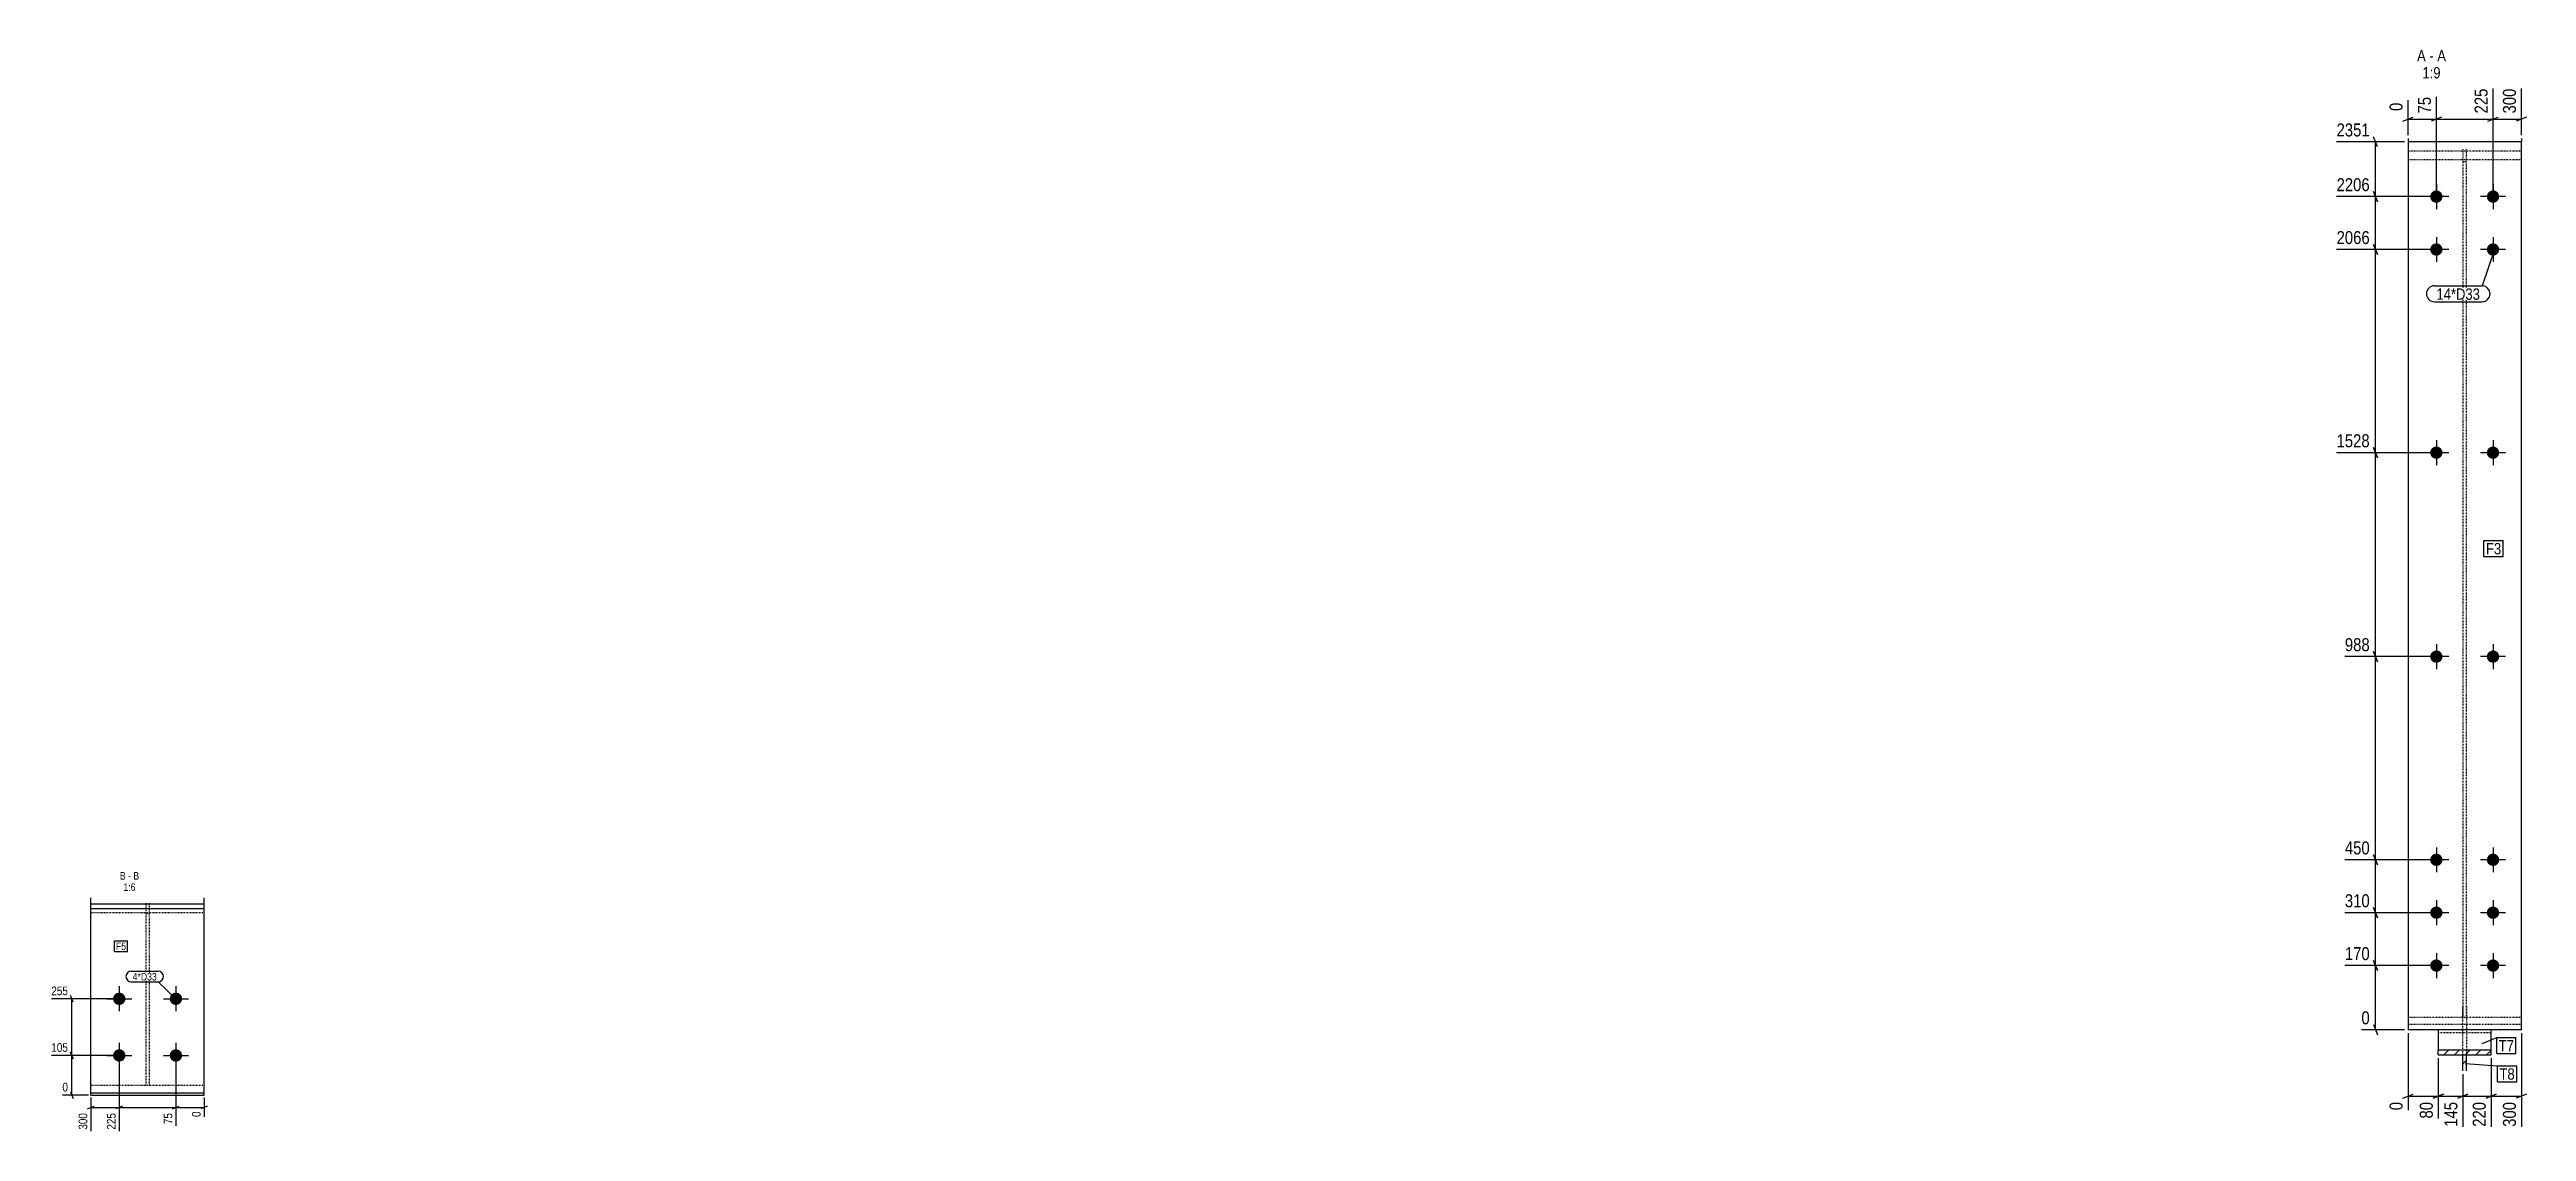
# Model space of a CAD drawing. Header units: millimetres. Extents: x 55 to 71827, y 8 to 3286.
# Drawn here: x 42657 to 49213, y 24 to 2888 of the extents above; entities that cross this region are included whole.
import ezdxf

# ---------------------------------------------------------------- set-up
doc = ezdxf.new("R2010")
doc.units = ezdxf.units.MM
doc.linetypes.add('DXK_LINE_DOT2', pattern=[3.9198, 1.9599, -1.9599])
for name, color, linetype in [('MÅLSÆTNING', 7, 'Continuous'), ('STÅL', 7, 'Continuous'), ('TEKST', 7, 'Continuous')]:
    doc.layers.add(name, color=color, linetype=linetype)
doc.styles.add('Arial Narrow', font='ARIALN.TTF', dxfattribs={"height": 0.2})

msp = doc.modelspace()

# ---------------------------------------------------------------- hatches: boundary and pattern name
at = {"layer": 'STÅL', "linetype": 'Continuous'}
for points in [[(48990.6, 2498.9, -1), (48957.6, 2498.9, -1)], [(49140.6, 2498.9, -1), (49107.6, 2498.9, -1)], [(48990.6, 2358.9, -1), (48957.6, 2358.9, -1)], [(49140.6, 2358.9, -1), (49107.6, 2358.9, -1)], [(48990.6, 1820.9, -1), (48957.6, 1820.9, -1)], [(49140.6, 1820.9, -1), (49107.6, 1820.9, -1)], [(48990.6, 1280.9, -1), (48957.6, 1280.9, -1)], [(49140.6, 1280.9, -1), (49107.6, 1280.9, -1)], [(48990.6, 742.9, -1), (48957.6, 742.9, -1)], [(49140.6, 742.9, -1), (49107.6, 742.9, -1)], [(48990.6, 602.9, -1), (48957.6, 602.9, -1)], [(49140.6, 602.9, -1), (49107.6, 602.9, -1)], [(48990.6, 462.9, -1), (48957.6, 462.9, -1)], [(49140.6, 462.9, -1), (49107.6, 462.9, -1)], [(42858, 374.9, -1), (42825, 374.9, -1)], [(43008, 374.9, -1), (42975, 374.9, -1)], [(42858, 224.9, -1), (42825, 224.9, -1)], [(43008, 224.9, -1), (42975, 224.9, -1)]]:
    msp.add_hatch(color=96, dxfattribs=at).paths.add_polyline_path(points)
h = msp.add_hatch(dxfattribs=at)
h.set_pattern_fill('', scale=6.3, style=0, pattern_type=0)
h.set_pattern_definition([(45, (48979.097, 239.796), (-14.144, 14.144), [])])
h.paths.add_polyline_path([(49119.1, 239.8), (48979.1, 239.8), (48979.1, 226.4), (49119.1, 226.4)])
h = msp.add_hatch(dxfattribs=at)
h.set_pattern_fill('', scale=6.3, style=0, pattern_type=0)
h.set_pattern_definition([(45, (49054.097, 184.177), (-14.144, 14.144), [])])
h.paths.add_polyline_path([(49044.1, 184.2), (49054.1, 184.2), (49054.1, 226.4), (49044.1, 226.4)])

# ---------------------------------------------------------------- linework, layer by layer
at = {"layer": 'MÅLSÆTNING', "color": 7, "linetype": 'Continuous'}
for p, q in [((48899.1, 2661.6), (48899.1, 2754.1)), ((48974.1, 2507.9), (48974.1, 2763)), ((49124.1, 2507.9), (49124.1, 2784.9)), ((49199.1, 2661.6), (49199.1, 2784.9)), ((48885.6, 2698.4), (48912.6, 2709.2)), ((48899.1, 2703.8), (48974.1, 2703.8)), ((48987.6, 2709.2), (48960.6, 2698.4)), ((49110.6, 2698.4), (49137.6, 2709.2)), ((49124.1, 2703.8), (49199.1, 2703.8)), ((49212.6, 2709.2), (49185.6, 2698.4)), ((48890.1, 2643.9), (48710, 2643.9)), ((48818.5, 2630.4), (48807.7, 2657.4)), ((48813.1, 2498.9), (48813.1, 2643.9)), ((48965.1, 2498.9), (48710, 2498.9)), ((48965.1, 2498.9), (48710, 2498.9)), ((48807.7, 2512.4), (48818.5, 2485.4)), ((48818.5, 2485.4), (48807.7, 2512.4)), ((48813.1, 2358.9), (48813.1, 2498.9)), ((48807.7, 2372.4), (48818.5, 2345.4)), ((48818.5, 2345.4), (48807.7, 2372.4)), ((48965.1, 2358.9), (48710, 2358.9)), ((48965.1, 2358.9), (48710, 2358.9)), ((48965.1, 1820.9), (48710, 1820.9)), ((48818.5, 1807.4), (48807.7, 1834.4)), ((48813.1, 1280.9), (48813.1, 1820.9)), ((48965.1, 1280.9), (48732, 1280.9)), ((48965.1, 1280.9), (48732, 1280.9)), ((48807.7, 1294.4), (48818.5, 1267.4)), ((48818.5, 1267.4), (48807.7, 1294.4)), ((48813.1, 742.9), (48813.1, 1280.9)), ((48965.1, 742.9), (48732, 742.9)), ((48965.1, 742.9), (48732, 742.9)), ((48807.7, 756.4), (48818.5, 729.4)), ((48818.5, 729.4), (48807.7, 756.4)), ((48813.1, 602.9), (48813.1, 742.9)), ((48965.1, 602.9), (48732, 602.9)), ((48965.1, 602.9), (48732, 602.9)), ((48807.7, 616.4), (48818.5, 589.4)), ((48818.5, 589.4), (48807.7, 616.4)), ((48965.1, 462.9), (48732, 462.9)), ((48818.5, 449.4), (48807.7, 476.4)), ((48813.1, 292.9), (48813.1, 462.9)), ((42835.5, 374.9), (42661.8, 374.9)), ((42719.5, 365.9), (42712.3, 383.9)), ((42715.9, 224.9), (42715.9, 374.9)), ((48890.1, 292.9), (48775.8, 292.9)), ((48807.7, 306.4), (48818.5, 279.4)), ((48899.1, 283.9), (48899.1, 79.9)), ((49199.1, 283.9), (49199.1, 36)), ((42835.5, 224.9), (42661.8, 224.9)), ((42835.5, 224.9), (42661.8, 224.9)), ((42712.3, 233.9), (42719.5, 215.9)), ((42719.5, 215.9), (42712.3, 233.9)), ((42715.9, 119.9), (42715.9, 224.9)), ((42841.5, 218.9), (42841.5, 24)), ((42841.5, 218.9), (42841.5, 24)), ((42991.5, 218.9), (42991.5, 38.6)), ((42991.5, 218.9), (42991.5, 38.6)), ((48979.1, 217.4), (48979.1, 57.9)), ((49119.1, 217.4), (49119.1, 36)), ((49044.1, 175.2), (49044.1, 36)), ((42760.5, 119.9), (42691.1, 119.9)), ((42712.3, 128.9), (42719.5, 110.9)), ((42757.5, 83.2), (42775.5, 90.4)), ((42766.5, 113.9), (42766.5, 24)), ((42766.5, 86.8), (42841.5, 86.8)), ((42850.5, 90.4), (42832.5, 83.2)), ((42850.5, 90.4), (42832.5, 83.2)), ((42841.5, 86.8), (42991.5, 86.8)), ((42982.5, 83.2), (43000.5, 90.4)), ((42991.5, 86.8), (43066.5, 86.8)), ((43075.5, 90.4), (43057.5, 83.2)), ((43066.5, 113.9), (43066.5, 62)), ((48885.6, 111.7), (48912.6, 122.5)), ((48965.6, 111.7), (48992.6, 122.5)), ((48979.1, 117.1), (49044.1, 117.1)), ((49057.6, 122.5), (49030.6, 111.7)), ((49105.6, 111.7), (49132.6, 122.5)), ((49119.1, 117.1), (49199.1, 117.1)), ((49212.6, 122.5), (49185.6, 111.7))]:
    msp.add_line(p, q, dxfattribs=at)
at = {"layer": 'STÅL', "color": 2, "linetype": 'Continuous'}
for p, q in [((48899.1, 2652.6), (48899.1, 2643.9)), ((48899.1, 2643.9), (48899.1, 292.9)), ((49199.1, 2643.9), (48899.1, 2643.9)), ((49199.1, 2652.6), (49199.1, 2643.9)), ((49199.1, 292.9), (49199.1, 2643.9)), ((42766.5, 613.9), (42766.5, 642.4)), ((42766.5, 626.1), (43066.5, 626.1)), ((42766.5, 125.9), (42766.5, 613.9)), ((42766.5, 613.9), (43066.5, 613.9)), ((43066.5, 613.9), (43066.5, 642.4)), ((43066.5, 125.9), (43066.5, 613.9)), ((49199.1, 292.9), (48899.1, 292.9)), ((48979.1, 292.9), (48979.1, 239.8)), ((49119.1, 239.8), (49119.1, 292.9)), ((48979.1, 226.4), (48979.1, 239.8)), ((48979.1, 239.8), (49119.1, 239.8)), ((48979.1, 226.4), (49119.1, 226.4)), ((49044.1, 184.2), (49044.1, 226.4)), ((49044.1, 226.4), (49054.1, 226.4)), ((49054.1, 184.2), (49054.1, 226.4)), ((49119.1, 226.4), (49119.1, 239.8)), ((42766.5, 119.9), (42766.5, 125.9)), ((42766.5, 125.9), (43066.5, 125.9)), ((42766.5, 119.9), (43066.5, 119.9)), ((43066.5, 119.9), (43066.5, 125.9))]:
    msp.add_line(p, q, dxfattribs=at)
at = {"layer": 'STÅL', "color": 7, "linetype": 'DXK_LINE_DOT2'}
for p, q in [((48899.1, 2643.9), (48899.1, 2597.4)), ((49045.1, 326.2), (49045.1, 2624.9)), ((49053.1, 2624.9), (49053.1, 326.2)), ((49199.1, 2597.4), (49199.1, 2643.9)), ((48899.1, 2620.1), (49199.1, 2620.1)), ((48899.1, 2597.4), (49199.1, 2597.4)), ((49045.1, 2591.5), (49053.1, 2591.5)), ((42766.5, 602.1), (42766.5, 613.9)), ((43066.5, 602.1), (42766.5, 602.1)), ((42912.5, 601.1), (42920.5, 601.1)), ((42920.5, 628.5), (42920.5, 144.9)), ((43066.5, 602.1), (43066.5, 613.9)), ((48899.1, 389), (48899.1, 307.5)), ((49044.1, 226.4), (49044.1, 355.6)), ((49054.1, 355.6), (49054.1, 226.4)), ((49199.1, 307.5), (49199.1, 389)), ((48899.1, 326.2), (49199.1, 326.2)), ((48899.1, 307.5), (49199.1, 307.5)), ((49119.1, 292.9), (48979.1, 292.9)), ((48979.1, 285.4), (49119.1, 285.4)), ((48979.1, 226.4), (48979.1, 239.8)), ((49119.1, 226.4), (49119.1, 239.8)), ((43066.5, 144.9), (42766.5, 144.9)), ((42766.5, 125.9), (42766.5, 144.9)), ((43066.5, 125.9), (43066.5, 144.9)), ((49044.1, 184.2), (49044.1, 195.4)), ((49054.1, 184.2), (49054.1, 195.4))]:
    msp.add_line(p, q, dxfattribs=at)
at = {"layer": 'STÅL', "color": 96, "linetype": 'Continuous'}
for p, q in [((49007.1, 2498.9), (48941.1, 2498.9)), ((48974.1, 2531.9), (48974.1, 2465.9)), ((49157.1, 2498.9), (49091.1, 2498.9)), ((49124.1, 2531.9), (49124.1, 2465.9)), ((48974.1, 2391.9), (48974.1, 2325.9)), ((49124.1, 2391.9), (49124.1, 2325.9)), ((49007.1, 2358.9), (48941.1, 2358.9)), ((49157.1, 2358.9), (49091.1, 2358.9)), ((48974.1, 1853.9), (48974.1, 1787.9)), ((49124.1, 1853.9), (49124.1, 1787.9)), ((49007.1, 1820.9), (48941.1, 1820.9)), ((49157.1, 1820.9), (49091.1, 1820.9)), ((48974.1, 1313.9), (48974.1, 1247.9)), ((49124.1, 1313.9), (49124.1, 1247.9)), ((49007.1, 1280.9), (48941.1, 1280.9)), ((49157.1, 1280.9), (49091.1, 1280.9)), ((49007.1, 742.9), (48941.1, 742.9)), ((48974.1, 775.9), (48974.1, 709.9)), ((49157.1, 742.9), (49091.1, 742.9)), ((49124.1, 775.9), (49124.1, 709.9)), ((49007.1, 602.9), (48941.1, 602.9)), ((48974.1, 635.9), (48974.1, 569.9)), ((49157.1, 602.9), (49091.1, 602.9)), ((49124.1, 635.9), (49124.1, 569.9)), ((49007.1, 462.9), (48941.1, 462.9)), ((48974.1, 495.9), (48974.1, 429.9)), ((49157.1, 462.9), (49091.1, 462.9)), ((49124.1, 495.9), (49124.1, 429.9)), ((42841.5, 407.9), (42841.5, 341.9)), ((42991.5, 407.9), (42991.5, 341.9)), ((42808.5, 374.9), (42874.5, 374.9)), ((42958.5, 374.9), (43024.5, 374.9)), ((42808.5, 224.9), (42874.5, 224.9)), ((42841.5, 257.9), (42841.5, 191.9)), ((42958.5, 224.9), (43024.5, 224.9)), ((42991.5, 257.9), (42991.5, 191.9))]:
    msp.add_line(p, q, dxfattribs=at)

# ---------------------------------------------------------------- wipeouts: each hides what was drawn before it
at = {"color": 0, "linetype": 'Continuous'}
for points in [[(48946.1, 2856.9), (48946.1, 2888.4), (48923.1, 2888.4), (48923.1, 2856.9)], [(42858.5, 690.4), (42858.5, 711.4), (42843.2, 711.4), (42843.2, 690.4)]]:
    msp.add_wipeout(points, dxfattribs=at).dxf.layer = 'TEKST'
at = {"color": 0}
for points in [[(49145.7, 1551.7), (49145.7, 1583.2), (49105.5, 1583.2), (49105.5, 1551.7)], [(42859.5, 503.9), (42859.5, 524.9), (42832.7, 524.9), (42832.7, 503.9)]]:
    msp.add_wipeout(points, dxfattribs=at).dxf.layer = 'TEKST'

# ---------------------------------------------------------------- next in the draw order: wipeouts: each hides what was drawn before it
at = {"color": 0, "linetype": 'Continuous'}
for points, layer in [([(48966.9, 2770.2), (48916.5, 2770.2), (48916.5, 2711.9), (48966.9, 2711.9)], 'MÅLSÆTNING'), ([(49191.9, 2792.1), (49141.5, 2792.1), (49141.5, 2711.9), (49191.9, 2711.9)], 'MÅLSÆTNING'), ([(48805, 2651.1), (48805, 2701.5), (48702.8, 2701.5), (48702.8, 2651.1)], 'MÅLSÆTNING'), ([(48805, 2506.1), (48805, 2556.5), (48702.8, 2556.5), (48702.8, 2506.1)], 'MÅLSÆTNING'), ([(48805, 1828.1), (48805, 1878.5), (48702.8, 1878.5), (48702.8, 1828.1)], 'MÅLSÆTNING'), ([(48805, 1288.1), (48805, 1338.5), (48724.8, 1338.5), (48724.8, 1288.1)], 'MÅLSÆTNING'), ([(48805, 750.1), (48805, 800.5), (48724.8, 800.5), (48724.8, 750.1)], 'MÅLSÆTNING'), ([(48805, 470.1), (48805, 520.5), (48724.8, 520.5), (48724.8, 470.1)], 'MÅLSÆTNING'), ([(42710.5, 379.7), (42710.5, 413.3), (42657, 413.3), (42657, 379.7)], 'MÅLSÆTNING'), ([(48805, 300.1), (48805, 350.5), (48768.6, 350.5), (48768.6, 300.1)], 'MÅLSÆTNING'), ([(42710.5, 229.7), (42710.5, 263.3), (42657, 263.3), (42657, 229.7)], 'MÅLSÆTNING'), ([(42710.5, 124.7), (42710.5, 158.3), (42686.3, 158.3), (42686.3, 124.7)], 'MÅLSÆTNING'), ([(42761.7, 77), (42728.1, 77), (42728.1, 23.6), (42761.7, 23.6)], 'MÅLSÆTNING'), ([(42836.7, 77), (42803.1, 77), (42803.1, 23.6), (42836.7, 23.6)], 'MÅLSÆTNING'), ([(43061.7, 81.4), (43028.1, 81.4), (43028.1, 57.2), (43061.7, 57.2)], 'MÅLSÆTNING'), ([(49036.9, 109), (48986.5, 109), (48986.5, 28.8), (49036.9, 28.8)], 'MÅLSÆTNING'), ([(49191.9, 109), (49141.5, 109), (49141.5, 28.8), (49191.9, 28.8)], 'MÅLSÆTNING'), ([(48967, 2856.9), (48967, 2888.4), (48955.6, 2888.4), (48955.6, 2856.9)], 'TEKST'), ([(42872.5, 690.4), (42872.5, 711.4), (42864.8, 711.4), (42864.8, 690.4)], 'TEKST')]:
    msp.add_wipeout(points, dxfattribs=at).dxf.layer = layer
at = {"color": 0}
for points in [[(49089.6, 2225.8), (49089.6, 2257.3), (48974.5, 2257.3), (48974.5, 2225.8)], [(49145.7, 1551.7), (49145.7, 1583.2), (49105.5, 1583.2), (49105.5, 1551.7)], [(42859.5, 503.9), (42859.5, 524.9), (42832.7, 524.9), (42832.7, 503.9)]]:
    msp.add_wipeout(points, dxfattribs=at).dxf.layer = 'TEKST'

# ---------------------------------------------------------------- next in the draw order: linework, layer by layer
at = {"layer": 'MÅLSÆTNING', "color": 7, "linetype": 'Continuous'}
for p, q in [((48974.1, 2507.9), (48974.1, 2763)), ((49124.1, 2507.9), (49124.1, 2784.9)), ((48987.6, 2709.2), (48960.6, 2698.4)), ((48974.1, 2703.8), (49124.1, 2703.8)), ((49110.6, 2698.4), (49137.6, 2709.2)), ((48813.1, 1820.9), (48813.1, 2358.9)), ((48965.1, 1820.9), (48710, 1820.9)), ((48807.7, 1834.4), (48818.5, 1807.4)), ((48813.1, 462.9), (48813.1, 602.9)), ((48965.1, 462.9), (48732, 462.9)), ((48807.7, 476.4), (48818.5, 449.4)), ((48979.1, 217.4), (48979.1, 57.9)), ((49119.1, 217.4), (49119.1, 36)), ((49044.1, 175.2), (49044.1, 36)), ((42982.5, 83.2), (43000.5, 90.4)), ((48899.1, 117.1), (48979.1, 117.1)), ((48992.6, 122.5), (48965.6, 111.7)), ((49030.6, 111.7), (49057.6, 122.5)), ((49044.1, 117.1), (49119.1, 117.1)), ((49132.6, 122.5), (49105.6, 111.7))]:
    msp.add_line(p, q, dxfattribs=at)
at = {"layer": 'TEKST', "color": 7, "linetype": 'Continuous'}
for p, q in [((49100.1, 1588.6), (49151.1, 1588.6)), ((49100.1, 1546.3), (49100.1, 1588.6)), ((49151.1, 1546.3), (49151.1, 1588.6)), ((49100.1, 1546.3), (49151.1, 1546.3)), ((42829.1, 528.5), (42863.1, 528.5)), ((42829.1, 500.3), (42829.1, 528.5)), ((42863.1, 500.3), (42863.1, 528.5)), ((42829.1, 500.3), (42863.1, 500.3))]:
    msp.add_line(p, q, dxfattribs=at)

# ---------------------------------------------------------------- next in the draw order: texts
at = {"layer": 'MÅLSÆTNING', "color": 3, "linetype": 'Continuous', "style": 'Arial Narrow'}
for s, height, p in [('75', 34.36, (48959.7, 2719.1)), ('300', 34.36, (49184.7, 2719.1)), ('300', 22.91, (42756.9, 28.4)), ('225', 22.91, (42831.9, 28.4)), ('0', 22.9, (43056.9, 62)), ('145', 34.36, (49029.7, 36)), ('300', 34.36, (49184.7, 36))]:
    msp.add_text(s, height=height, rotation=90.00021, dxfattribs=at).set_placement(p)
for s, height, p in [('2351', 34.36, (48710, 2658.3)), ('2206', 34.36, (48710, 2513.3)), ('1528', 34.36, (48710, 1835.3)), ('988', 34.36, (48732, 1295.3)), ('450', 34.36, (48732, 757.3)), ('170', 34.36, (48732, 477.3)), ('255', 22.91, (42661.8, 384.5)), ('0', 34.4, (48775.8, 307.3)), ('105', 22.91, (42661.8, 234.5)), ('0', 22.9, (42691.1, 129.5))]:
    msp.add_text(s, height=height, dxfattribs=at).set_placement(p)
at = {"layer": 'TEKST', "color": 3, "style": 'Arial Narrow'}
for s, height, p in [('F3', 30.06, (49105.5, 1551.7)), ('F5', 20.04, (42832.7, 503.9))]:
    msp.add_text(s, height=height, dxfattribs=at).set_placement(p)

# ---------------------------------------------------------------- next in the draw order: wipeouts: each hides what was drawn before it
at = {"color": 0, "linetype": 'Continuous'}
for points, layer in [([(48891.9, 2754.8), (48841.5, 2754.8), (48841.5, 2718.4), (48891.9, 2718.4)], 'MÅLSÆTNING'), ([(48999.5, 2856.9), (48999.5, 2888.4), (48976.5, 2888.4), (48976.5, 2856.9)], 'TEKST'), ([(42894.1, 690.4), (42894.1, 711.4), (42878.8, 711.4), (42878.8, 690.4)], 'TEKST')]:
    msp.add_wipeout(points, dxfattribs=at).dxf.layer = layer
at = {"color": 0}
msp.add_wipeout([(49089.6, 2225.8), (49089.6, 2257.3), (48974.5, 2257.3), (48974.5, 2225.8)], dxfattribs=at).dxf.layer = 'TEKST'

# ---------------------------------------------------------------- next in the draw order: linework, layer by layer
at = {"layer": 'TEKST', "color": 7, "linetype": 'Continuous'}
for p, q in [((49128.2, 2358.5), (49095, 2262.7)), ((48969.1, 2262.7), (49095, 2262.7)), ((48969.1, 2220.4), (49095, 2220.4))]:
    msp.add_line(p, q, dxfattribs=at)
for centre, radius, start, end in [((48969.1, 2241.6), 21.2, 90, 270), ((49095, 2241.6), 21.1, 270, 90)]:
    msp.add_arc(centre, radius, start, end, dxfattribs=at)

# ---------------------------------------------------------------- next in the draw order: texts
at = {"layer": 'MÅLSÆTNING', "color": 3, "linetype": 'Continuous', "style": 'Arial Narrow'}
msp.add_text('0', height=34.4, rotation=90.00021, dxfattribs=at).set_placement((48884.7, 2725.6))
at = {"layer": 'TEKST', "color": 3, "style": 'Arial Narrow'}
msp.add_text('14*D33', height=30.06, dxfattribs=at).set_placement((48974.5, 2225.8))

# ---------------------------------------------------------------- next in the draw order: wipeouts: each hides what was drawn before it
at = {"color": 0, "linetype": 'Continuous'}
for points, layer in [([(49116.9, 2792.1), (49066.5, 2792.1), (49066.5, 2711.9), (49116.9, 2711.9)], 'MÅLSÆTNING'), ([(48805, 2366.1), (48805, 2416.5), (48702.8, 2416.5), (48702.8, 2366.1)], 'MÅLSÆTNING'), ([(48805, 610.1), (48805, 660.5), (48724.8, 660.5), (48724.8, 610.1)], 'MÅLSÆTNING'), ([(42986.7, 77), (42953.1, 77), (42953.1, 38.2), (42986.7, 38.2)], 'MÅLSÆTNING'), ([(48971.9, 109), (48921.5, 109), (48921.5, 50.7), (48971.9, 50.7)], 'MÅLSÆTNING'), ([(49111.9, 109), (49061.5, 109), (49061.5, 28.8), (49111.9, 28.8)], 'MÅLSÆTNING'), ([(48985.3, 2811.9), (48985.3, 2843.4), (48937.3, 2843.4), (48937.3, 2811.9)], 'TEKST'), ([(42884.6, 660.4), (42884.6, 681.4), (42852.7, 681.4), (42852.7, 660.4)], 'TEKST')]:
    msp.add_wipeout(points, dxfattribs=at).dxf.layer = layer
at = {"color": 0}
for points in [[(49179.5, 235.6), (49179.5, 267.1), (49139.3, 267.1), (49139.3, 235.6)], [(49181.4, 160.7), (49181.4, 192.2), (49141.2, 192.2), (49141.2, 160.7)]]:
    msp.add_wipeout(points, dxfattribs=at).dxf.layer = 'TEKST'

# ---------------------------------------------------------------- next in the draw order: linework, layer by layer
at = {"layer": 'STÅL', "color": 7, "linetype": 'DXK_LINE_DOT2'}
msp.add_line((42912.5, 144.9), (42912.5, 628.5), dxfattribs=at)

# ---------------------------------------------------------------- next in the draw order: texts
at = {"layer": 'MÅLSÆTNING', "color": 3, "linetype": 'Continuous', "style": 'Arial Narrow'}
for s, height, p in [('225', 34.36, (49109.7, 2719.1)), ('75', 22.91, (42981.9, 43)), ('80', 34.36, (48964.7, 57.9)), ('220', 34.36, (49104.7, 36))]:
    msp.add_text(s, height=height, rotation=90.00021, dxfattribs=at).set_placement(p)
for s, p in [('2066', (48710, 2373.3)), ('310', (48732, 617.3))]:
    msp.add_text(s, height=34.36, dxfattribs=at).set_placement(p)
at = {"layer": 'TEKST', "color": 3, "linetype": 'Continuous', "style": 'Arial Narrow'}
for s, height, p in [('A', 30.1, (48923.1, 2856.9)), ('A', 30.1, (48976.5, 2856.9)), ('1:9', 30.06, (48937.3, 2811.9)), ('-', 30.1, (48955.6, 2856.9)), ('B', 20, (42843.2, 690.4)), ('1:6', 20.04, (42852.7, 660.4)), ('-', 20, (42864.8, 690.4)), ('B', 20, (42878.8, 690.4))]:
    msp.add_text(s, height=height, dxfattribs=at).set_placement(p)

# ---------------------------------------------------------------- next in the draw order: wipeouts: each hides what was drawn before it
at = {"color": 0, "linetype": 'Continuous'}
msp.add_wipeout([(48891.9, 109), (48841.5, 109), (48841.5, 72.7), (48891.9, 72.7)], dxfattribs=at).dxf.layer = 'MÅLSÆTNING'
at = {"color": 0}
for points in [[(49179.5, 235.6), (49179.5, 267.1), (49139.3, 267.1), (49139.3, 235.6)], [(49181.4, 160.7), (49181.4, 192.2), (49141.2, 192.2), (49141.2, 160.7)]]:
    msp.add_wipeout(points, dxfattribs=at).dxf.layer = 'TEKST'

# ---------------------------------------------------------------- next in the draw order: linework, layer by layer
at = {"layer": 'TEKST', "color": 7, "linetype": 'Continuous'}
for p, q in [((49095.3, 256.8), (49133.9, 272.5)), ((49133.9, 272.5), (49184.9, 272.5)), ((49133.9, 230.2), (49133.9, 272.5)), ((49184.9, 230.2), (49184.9, 272.5)), ((49050.5, 203.6), (49135.8, 197.6)), ((49133.9, 230.2), (49184.9, 230.2)), ((49135.8, 197.6), (49186.8, 197.6)), ((49135.8, 155.3), (49135.8, 197.6)), ((49186.8, 155.3), (49186.8, 197.6)), ((49135.8, 155.3), (49186.8, 155.3))]:
    msp.add_line(p, q, dxfattribs=at)

# ---------------------------------------------------------------- next in the draw order: texts
at = {"layer": 'MÅLSÆTNING', "color": 3, "linetype": 'Continuous', "style": 'Arial Narrow'}
msp.add_text('0', height=34.4, rotation=90.00021, dxfattribs=at).set_placement((48884.7, 79.9))
at = {"layer": 'TEKST', "color": 3, "style": 'Arial Narrow'}
for s, p in [('T7', (49139.3, 235.6)), ('T8', (49141.2, 160.7))]:
    msp.add_text(s, height=30.06, dxfattribs=at).set_placement(p)

# ---------------------------------------------------------------- next in the draw order: wipeouts: each hides what was drawn before it
at = {"color": 0}
msp.add_wipeout([(42941, 423.4), (42941, 444.4), (42877, 444.4), (42877, 423.4)], dxfattribs=at).dxf.layer = 'TEKST'

# ---------------------------------------------------------------- next in the draw order: wipeouts: each hides what was drawn before it
msp.add_wipeout([(42941, 423.4), (42941, 444.4), (42877, 444.4), (42877, 423.4)], dxfattribs=at).dxf.layer = 'TEKST'

# ---------------------------------------------------------------- next in the draw order: linework, layer by layer
at = {"layer": 'TEKST', "color": 7, "linetype": 'Continuous'}
for p, q in [((42873.4, 448), (42944.6, 448)), ((42873.4, 419.8), (42944.6, 419.8)), ((42991.5, 374.9), (42944.6, 419.8))]:
    msp.add_line(p, q, dxfattribs=at)
for centre, start, end in [((42873.4, 433.9), 90, 270), ((42944.6, 433.9), 270, 90)]:
    msp.add_arc(centre, 14.1, start, end, dxfattribs=at)

# ---------------------------------------------------------------- next in the draw order: texts
at = {"layer": 'TEKST', "color": 3, "style": 'Arial Narrow'}
msp.add_text('4*D33', height=20.04, dxfattribs=at).set_placement((42877, 423.4))

doc.saveas('drawing.dxf')
